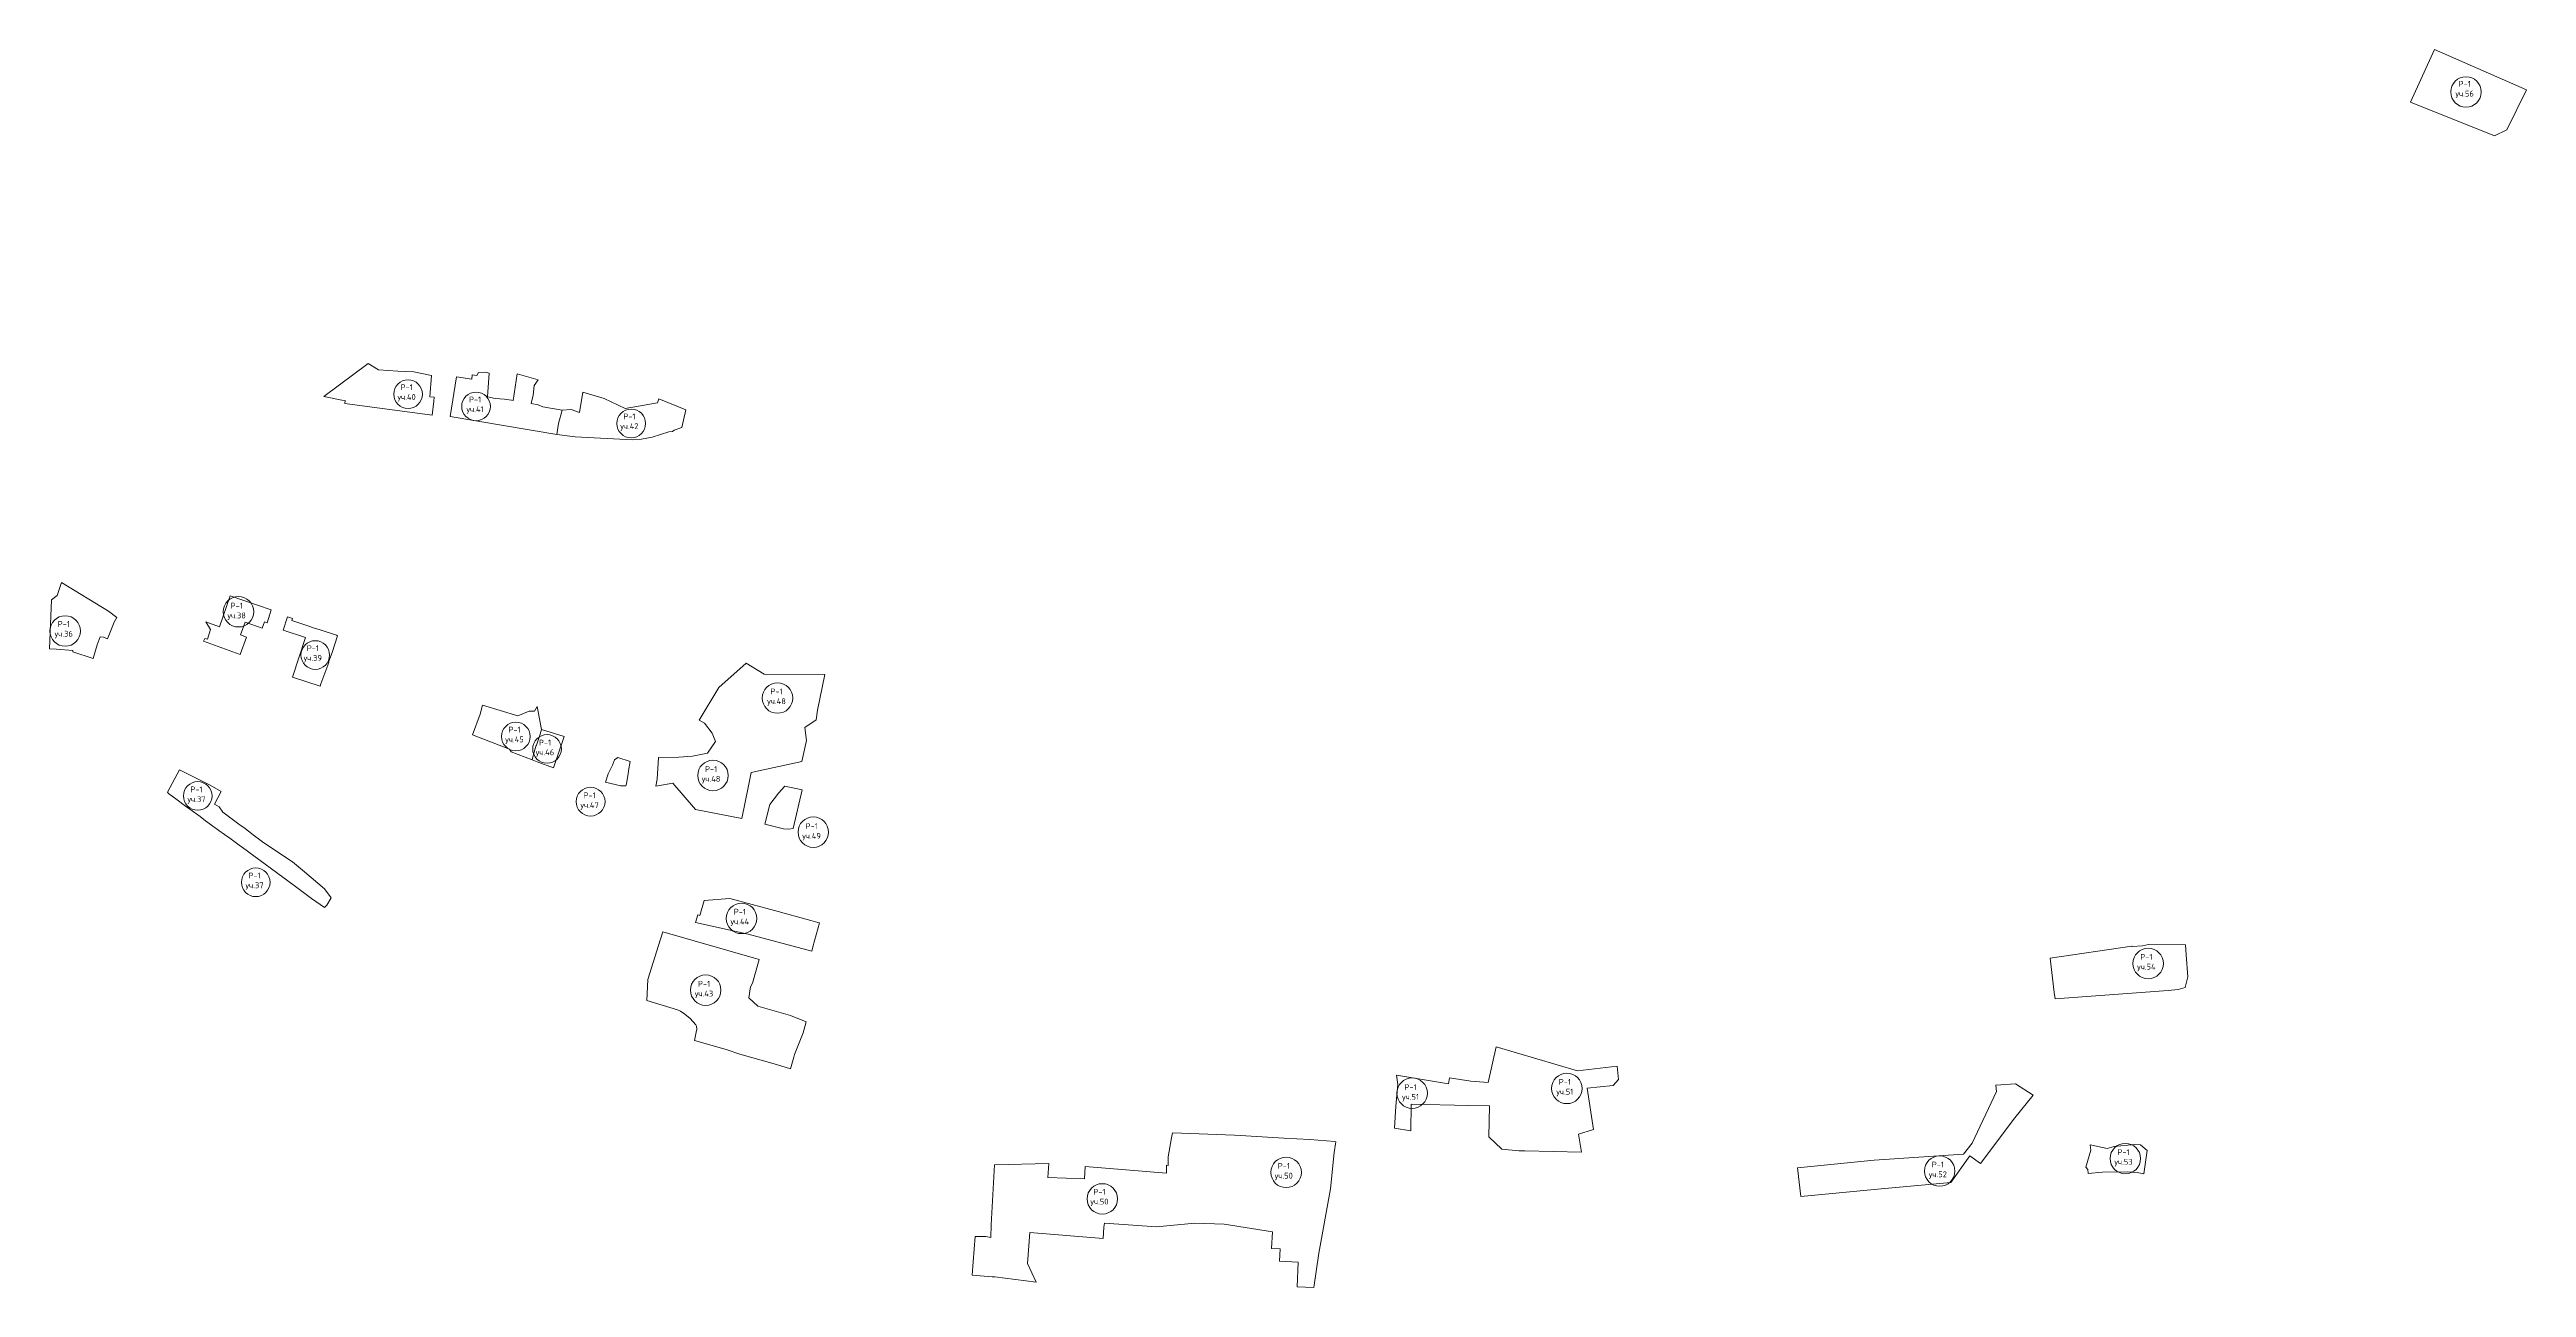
# Model space of a CAD drawing. Extents: x 1391777 to 1399541, y 355855 to 360598.
# Drawn here: x 1396778 to 1399541, y 359016 to 360398 of the extents above; entities that cross this region are included whole.
import ezdxf

# ---------------------------------------------------------------- set-up
doc = ezdxf.new("R2010")
doc.units = 0
doc.header["$MEASUREMENT"] = 0
doc.layers.add('Р-1', color=40, linetype='Continuous')
doc.styles.get("Standard").update_dxf_attribs({"font": 'simplex.shx'})

msp = doc.modelspace()

# ---------------------------------------------------------------- linework, layer by layer
at = {"layer": 'Р-1', "lineweight": 20}
for points in [[(1399518.8, 360307.9), (1399540.8, 360352.5), (1399438.3, 360397.6), (1399411.5, 360338.8), (1399505, 360301.2), (1399518.8, 360307.9)], [(1397204.6, 359989.7), (1397206.6, 360005), (1397206.8, 360009.5), (1397202, 360010.1), (1397204, 360033.9), (1397184.3, 360037.9), (1397166.4, 360038.7), (1397144.7, 360040.2), (1397133.4, 360047.3), (1397084, 360010.2), (1397103.9, 360006.4), (1397107.6, 360005.8), (1397107.3, 360002.7), (1397204.6, 359989.7)], [(1397343.6, 359967.8), (1397345.7, 359980.3), (1397349.7, 359995.3), (1397328.1, 359998.7), (1397323, 360001.2), (1397315.2, 360002.4), (1397317.3, 360012), (1397318.5, 360022.5), (1397322.9, 360028.8), (1397299.6, 360035.7), (1397297.4, 360020.9), (1397295.1, 360006), (1397293.1, 360006.2), (1397285.3, 360007.4), (1397274.8, 360008.2), (1397266.3, 360010), (1397268.4, 360036.3), (1397263.9, 360037.5), (1397256.3, 360037.3), (1397254.6, 360033.7), (1397249.3, 360034.4), (1397249.1, 360029.8), (1397231.8, 360032.5), (1397224.8, 359988), (1397343.6, 359967.8)], [(1397483, 359975.9), (1397487.6, 359995.6), (1397457.4, 360007.9), (1397455.9, 360003.5), (1397420, 359997.1), (1397396.4, 360008.3), (1397372.6, 360015.2), (1397369, 359992.6), (1397359.8, 359995.9), (1397349.7, 359995.3), (1397345.7, 359980.3), (1397343.6, 359967.8), (1397364.2, 359965.4), (1397428.3, 359962.1), (1397438.1, 359962.7), (1397450, 359964.9), (1397468.8, 359971), (1397472.9, 359971.4), (1397474.8, 359972.7), (1397483, 359975.9)], [(1396826.4, 359717.9), (1396831.1, 359733.1), (1396834.5, 359742.1), (1396838.2, 359741.9), (1396842.5, 359740.1), (1396849.9, 359758.5), (1396852.9, 359763.7), (1396843.5, 359770.9), (1396791.3, 359803), (1396786.4, 359788.4), (1396780, 359783.4), (1396777.9, 359728.7), (1396785.8, 359728.3), (1396803.7, 359726.8), (1396803.7, 359725.5), (1396826.4, 359717.9)], [(1396949.6, 359737.3), (1396990.4, 359722.6), (1396997.4, 359742), (1396990.9, 359744.4), (1396996, 359758.6), (1397015, 359751.7), (1397017.5, 359759), (1397020.6, 359758), (1397025.1, 359772.2), (1396979.4, 359787.9), (1396967.3, 359753.5), (1396952.4, 359759), (1396957.3, 359750.5), (1396954, 359739.5), (1396951, 359740.4), (1396949.6, 359737.3)], [(1397049, 359697.2), (1397079.7, 359687.1), (1397080.6, 359689.9), (1397089.6, 359713.5), (1397088.9, 359713.8), (1397093.1, 359724.7), (1397099.2, 359743.3), (1397097.9, 359743.9), (1397078.7, 359750.3), (1397072.1, 359752.3), (1397069.2, 359753.3), (1397064.8, 359754.7), (1397048.1, 359760.4), (1397048.8, 359762.6), (1397043.2, 359764.4), (1397038.3, 359749.7), (1397063.3, 359741.3), (1397049, 359697.2)], [(1397560.5, 359590.7), (1397617.1, 359603), (1397622.2, 359626.4), (1397620.4, 359641.2), (1397633, 359649.7), (1397634.5, 359660.4), (1397642.7, 359700), (1397575.1, 359700.4), (1397555.1, 359712.9), (1397524.3, 359685.8), (1397502.5, 359649.1), (1397508.3, 359645.9), (1397517.1, 359634.6), (1397520.8, 359625.3), (1397511.7, 359612.4), (1397495, 359608.9), (1397479.7, 359607.9), (1397457, 359607.6), (1397455.8, 359583.5), (1397454.2, 359575.5), (1397473.1, 359578.9), (1397498.6, 359549.6), (1397550.1, 359539.5), (1397557.7, 359575.9), (1397560.5, 359590.7)], [(1397316.2, 359605.1), (1397316.6, 359607), (1397320, 359618.6), (1397320.5, 359620.2), (1397321.1, 359621.5), (1397322.1, 359624.5), (1397325.2, 359633.6), (1397326.6, 359638.8), (1397321.9, 359664.5), (1397319, 359659.4), (1397312.8, 359659.2), (1397300.1, 359653.9), (1397260.7, 359666), (1397258.4, 359655.9), (1397249.5, 359632.7), (1397290.9, 359616.7), (1397292.9, 359613.7), (1397316.2, 359605.1)], [(1397316.2, 359605.1), (1397321.9, 359602.8), (1397340.2, 359596), (1397352, 359631), (1397326.6, 359638.8), (1397325.2, 359633.6), (1397322.1, 359624.5), (1397321.1, 359621.5), (1397320.5, 359620.2), (1397320, 359618.6), (1397316.6, 359607), (1397316.2, 359605.1)], [(1397084.6, 359440), (1397087.2, 359442.9), (1397092.2, 359450.9), (1397084.7, 359460.9), (1397062.2, 359480.1), (1397049, 359491.2), (1397016.8, 359512.4), (1397005, 359521.2), (1396994.7, 359529.3), (1396990.5, 359532.1), (1396975.7, 359543.3), (1396971.1, 359546.5), (1396967.2, 359552.4), (1396961.7, 359555.6), (1396969.3, 359569.7), (1396957, 359576.6), (1396922.8, 359593.7), (1396909.3, 359568.7), (1396910.5, 359567.5), (1396920.1, 359560.3), (1396929.7, 359553.2), (1396934.2, 359550), (1396945.9, 359541.6), (1396952, 359536.9), (1396962.8, 359528.9), (1396963.8, 359528.2), (1396966.8, 359526.1), (1396973, 359521.8), (1396979.1, 359517.6), (1396982.1, 359515.5), (1396989.4, 359509.8), (1396993, 359507.2), (1397050.7, 359464.7), (1397070, 359450.3), (1397084.6, 359440)], [(1397398.2, 359580.2), (1397414.9, 359576.1), (1397420.7, 359575.8), (1397420.9, 359576.7), (1397421.6, 359578.5), (1397423.4, 359589.5), (1397423.5, 359592.6), (1397424.8, 359599.1), (1397425.7, 359603.2), (1397411.7, 359607.5), (1397408.1, 359605), (1397405.7, 359599), (1397401, 359589.2), (1397398.2, 359580.2)], [(1397575.7, 359533.1), (1397596.7, 359527.8), (1397602.5, 359527.6), (1397607.5, 359528.4), (1397617.4, 359571.4), (1397598, 359575.6), (1397590.9, 359567.9), (1397581.2, 359555), (1397575.7, 359533.1)], [(1397557.2, 359410.3), (1397628, 359391.5), (1397629.3, 359396.4), (1397636.6, 359423), (1397634.9, 359423.5), (1397627.2, 359425.6), (1397586.4, 359436.8), (1397536.9, 359450.3), (1397508.1, 359448.1), (1397503.2, 359431.3), (1397501.1, 359432), (1397498.6, 359423.4), (1397557.2, 359410.3)], [(1397569.6, 359382.2), (1397462.1, 359413.2), (1397457.1, 359397.8), (1397445.3, 359359.7), (1397444.3, 359336.3), (1397478.2, 359326.1), (1397481.8, 359324.4), (1397486.5, 359321.3), (1397492.4, 359316.5), (1397498.8, 359309.4), (1397499.4, 359307.6), (1397499.8, 359304.3), (1397499.3, 359301), (1397497.2, 359291.6), (1397532.8, 359281.8), (1397547.9, 359276.4), (1397588.7, 359264.9), (1397604.3, 359260.2), (1397605.8, 359265.4), (1397608, 359273.1), (1397608.8, 359276.3), (1397618.7, 359300.5), (1397621.9, 359312.6), (1397604.3, 359319.6), (1397568.1, 359330.1), (1397557.9, 359339.3), (1397559.8, 359351.8), (1397562, 359355.7), (1397569.6, 359382.2)], [(1399009.5, 359383.8), (1399014, 359345.5), (1399014.9, 359338.4), (1399141.1, 359347.7), (1399152.3, 359348.8), (1399160.1, 359351), (1399163, 359362.7), (1399161.2, 359387.3), (1399160.6, 359398.5), (1399119, 359399), (1399112.4, 359397.4), (1399100.8, 359396.6), (1399100.6, 359397), (1399009.5, 359383.8)], [(1398281.8, 359242.5), (1398279.5, 359218.5), (1398278.2, 359193.9), (1398296.3, 359191), (1398296.8, 359220.6), (1398361.1, 359219.1), (1398384.1, 359218.9), (1398383.2, 359184.4), (1398397.7, 359170.4), (1398416.9, 359168.7), (1398423.6, 359168.6), (1398486.8, 359167.2), (1398483.5, 359187.4), (1398500.2, 359192.5), (1398493.2, 359238.6), (1398522, 359241.5), (1398527.8, 359248.3), (1398526.4, 359263), (1398482.1, 359258), (1398391.7, 359284.7), (1398382.7, 359244.8), (1398363.3, 359246.3), (1398339.4, 359250.3), (1398338.2, 359243.5), (1398280.5, 359253.2), (1398281.8, 359242.5)], [(1398949.5, 359234.8), (1398922.4, 359177.3), (1398912.8, 359164.9), (1398813.2, 359158.1), (1398727.8, 359149.8), (1398731.3, 359117.6), (1398820.9, 359126.4), (1398898.7, 359133.2), (1398919.8, 359163.1), (1398931.7, 359154.6), (1398970.1, 359205.4), (1398990.7, 359230.9), (1398971, 359243.3), (1398949, 359241.8), (1398949.5, 359234.8)], [(1398188.1, 359016.2), (1398193.7, 359054.6), (1398206.6, 359126.4), (1398210.9, 359166.7), (1398212.6, 359178.8), (1398211.7, 359178.9), (1398183.6, 359181.3), (1398154.8, 359182.9), (1398112.2, 359185.4), (1398099.6, 359186.3), (1398030.4, 359188.9), (1398029.3, 359183.2), (1398025.6, 359162.1), (1398025.7, 359152.4), (1398023.8, 359152.5), (1398023.7, 359143.7), (1397932.9, 359151.2), (1397932.2, 359137.5), (1397891.3, 359138.8), (1397892.4, 359154.7), (1397831.8, 359153.2), (1397828.2, 359086), (1397827.8, 359072.1), (1397822.3, 359072.9), (1397810.4, 359073.2), (1397808.1, 359044.9), (1397807.2, 359029.9), (1397829.5, 359027.9), (1397832.3, 359027.9), (1397878.4, 359022.1), (1397868.6, 359042.8), (1397871.2, 359077.6), (1397953.1, 359070.7), (1397953.8, 359083.5), (1397954.5, 359088), (1398012.5, 359083.8), (1398055.4, 359088.1), (1398088.1, 359086.9), (1398142, 359078.2), (1398141.1, 359059.8), (1398150.5, 359059.3), (1398149.8, 359045.4), (1398170.8, 359044.6), (1398169.4, 359016.9), (1398188.1, 359016.2)], [(1399054.1, 359175.2), (1399054.9, 359169.5), (1399049.2, 359150.5), (1399051.6, 359147.8), (1399052, 359143.3), (1399067.9, 359144.8), (1399095.2, 359145.1), (1399106.6, 359144.4), (1399113.9, 359143.1), (1399117.7, 359169.2), (1399110.2, 359175.2), (1399103.6, 359175.7), (1399080.7, 359173.6), (1399073.1, 359171.4), (1399054.1, 359175.2)]]:
    msp.add_lwpolyline(points, dxfattribs=at)
at = {"layer": 'Р-1', "lineweight": 0}
for centre, radius in [((1399473.3, 360350.2), 17), ((1397177.8, 360013), 16), ((1397253.6, 359999.3), 16), ((1397426.7, 359980.3), 16), ((1396988.6, 359770.2), 17), ((1396795.3, 359748.7), 17), ((1397074.3, 359721.9), 16), ((1397589.9, 359673.9), 17), ((1397298, 359631), 16), ((1397332.8, 359617.1), 16), ((1397517.9, 359587.5), 17), ((1396943.2, 359564.7), 16), ((1397381.4, 359558.3), 16.1), ((1397629.8, 359524.3), 17), ((1397007.9, 359468.3), 16), ((1397549.8, 359428), 17), ((1399118.8, 359377.7), 17), ((1397509.8, 359348), 17), ((1398297.8, 359233), 17), ((1398470.4, 359238.3), 17), ((1399093.3, 359160), 17), ((1398157.2, 359144.6), 17), ((1398886.2, 359146.1), 17), ((1397952.2, 359115), 17)]:
    msp.add_circle(centre, radius, dxfattribs=at)

# ---------------------------------------------------------------- texts
at = {"layer": 'Р-1', "char_height": 6.53, "width": 6.533, "attachment_point": 2}
for s, insert in [('Р-1\\Pуч.56', (1399471.8, 360362.5)), ('Р-1\\Pуч.40', (1397176.2, 360024)), ('Р-1\\Pуч.41', (1397252.5, 360010.3)), ('Р-1\\Pуч.42', (1397424.7, 359991.4)), ('Р-1\\Pуч.36', (1396793.7, 359759.8)), ('Р-1\\Pуч.38', (1396986.6, 359780.2)), ('Р-1\\Pуч.39', (1397071.5, 359732.8)), ('Р-1\\Pуч.48', (1397588.8, 359684.5)), ('Р-1\\Pуч.45', (1397296.5, 359641.9)), ('Р-1\\Pуч.46', (1397330.5, 359627.5)), ('Р-1\\Pуч.48', (1397515.8, 359597.9)), ('Р-1\\Pуч.37', (1396941.8, 359575.2)), ('Р-1\\Pуч.47', (1397380.3, 359568.6)), ('Р-1\\Pуч.49', (1397627.9, 359534.2)), ('Р-1\\Pуч.37', (1397006.5, 359479.1)), ('Р-1\\Pуч.44', (1397547.9, 359438.7)), ('Р-1\\Pуч.54', (1399116.8, 359388.3)), ('Р-1\\Pуч.43', (1397507.9, 359358.3)), ('Р-1\\Pуч.51', (1398296, 359243)), ('Р-1\\Pуч.51', (1398468.1, 359248.8)), ('Р-1\\Pуч.50', (1398154.6, 359155.1)), ('Р-1\\Pуч.52', (1398884.2, 359156.6)), ('Р-1\\Pуч.53', (1399091.3, 359170.5)), ('Р-1\\Pуч.50', (1397949, 359126.2))]:
    msp.add_mtext(s, dxfattribs=dict(at, insert=insert))

doc.saveas('drawing.dxf')
